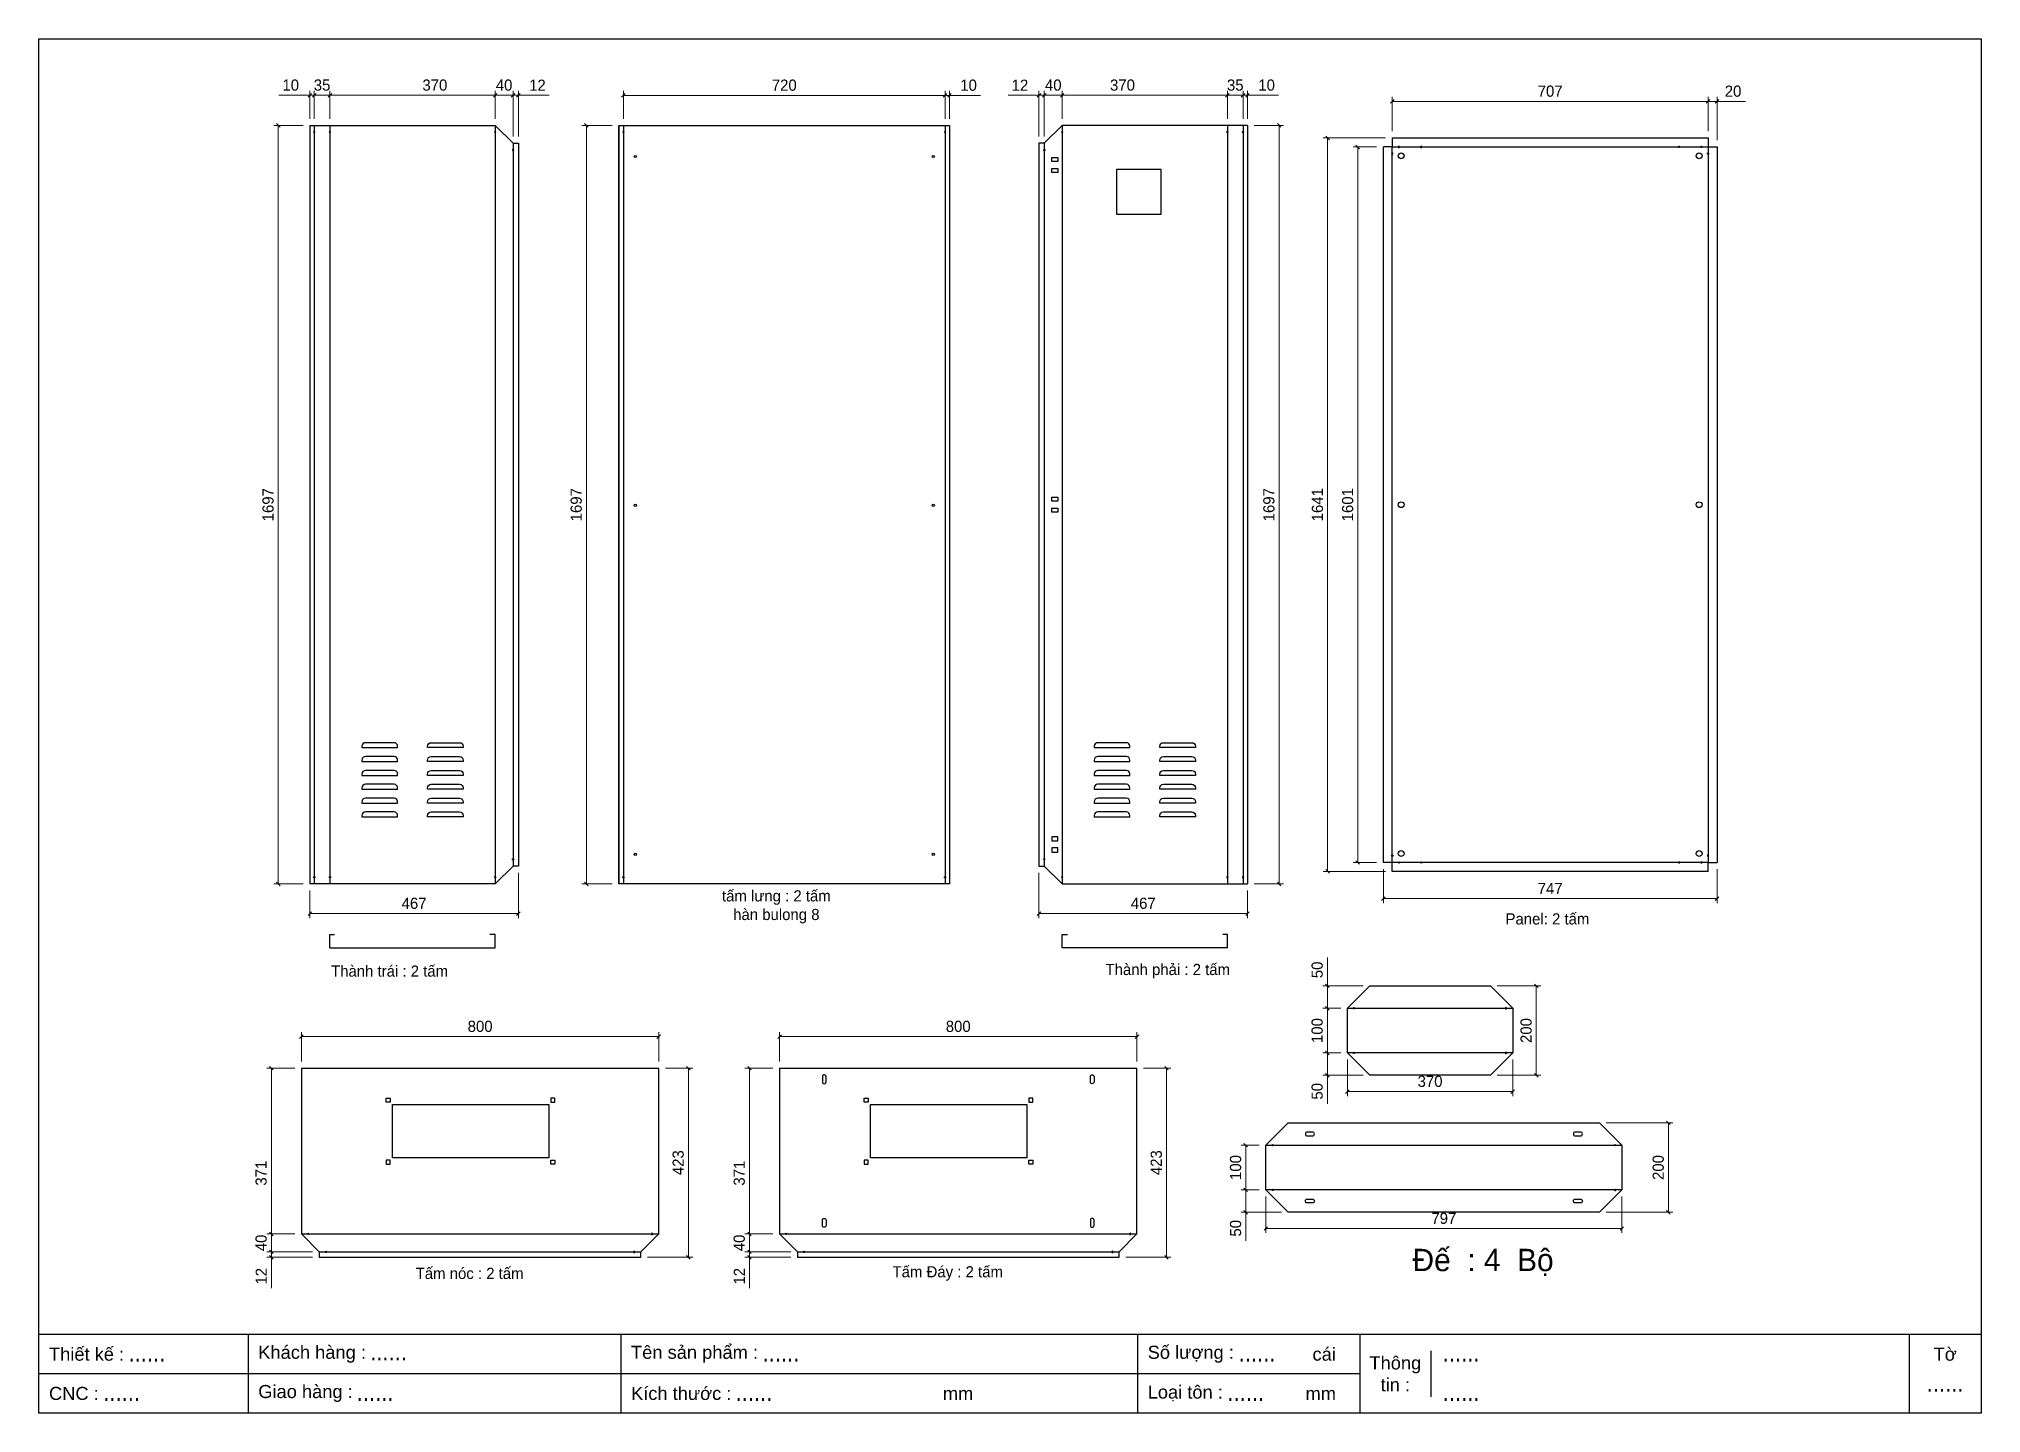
# Model space of a CAD drawing. Header units: millimetres. Extents: x 0 to 4348, y 0 to 3075.
import ezdxf
from ezdxf.enums import TextEntityAlignment as Align

# ---------------------------------------------------------------- set-up
doc = ezdxf.new("R2010")
doc.units = ezdxf.units.MM
doc.layers.add('CNC', color=7, linetype='Continuous')
doc.layers.add('DIM', color=253, linetype='Continuous')
doc.styles.add('Arial', font='arial.ttf')
doc.styles.add('Tahoma (Input Text)', font='tahoma.ttf')
doc.dimstyles.new('Dim-25', dxfattribs={"dimtxt": 25, "dimasz": 8, "dimexe": 10, "dimexo": 15, "dimgap": 10, "dimtad": 1, "dimdec": 0, "dimtxsty": 'Standard', "dimblk": 'OBLIQUE', "dimcen": 10, "dimclrd": 5, "dimclre": 5, "dimclrt": 3, "dimazin": 3, "dimtfac": 1, "dimtdec": 0, "dimtmove": 0, "dimatfit": 3, "dimldrblk": 'OBLIQUE', "dimlwd": 9, "dimlwe": 9})

msp = doc.modelspace()

# ---------------------------------------------------------------- texts
at = {"color": 2, "attachment_point": 5}
for s, insert, char_height, width in [('tấm lưng : 2 tấm \\Phàn bulong 8', (1651.1, 1132.7), 25, 1072), ('Panel: 2 tấm', (3377.4, 1105.6), 25, 1072), ('Thành trái : 2 tấm', (785.2, 988.8), 25, 1072), ('Thành phải : 2 tấm', (2527.4, 988.8), 25, 1072), ('Đế  : 4  Bộ', (3233.3, 337.1), 50, 1216.419), ('Tấm nóc : 2 tấm', (964.4, 312.5), 25, 1072), ('Tấm Đáy : 2 tấm', (2034.8, 312.5), 25, 1072)]:
    msp.add_mtext(s, dxfattribs=dict(at, insert=insert, char_height=char_height, width=width))

# ---------------------------------------------------------------- blocks, each defined once
blk = doc.blocks.new('*D1')
at = {"color": 0, "linetype": 'ByBlock', "lineweight": -2}
for p, q in [((3356.5, 951.9), (3348.5, 959.9)), ((3348.5, 759.9), (3356.5, 751.9))]:
    blk.add_line(p, q, dxfattribs=at)
at = {"layer": 'Defpoints', "color": 0, "transparency": 16777216}
for p in [(3249.6, 955.9), (3249.6, 755.9), (3352.5, 755.9)]:
    blk.add_point(p, dxfattribs=at)
at = {"layer": 'DIM', "color": 5, "lineweight": 9, "transparency": 16777216}
for p, q in [((3264.6, 955.9), (3362.5, 955.9)), ((3352.5, 955.9), (3352.5, 755.9)), ((3264.6, 755.9), (3362.5, 755.9))]:
    blk.add_line(p, q, dxfattribs=at)
at = {"layer": 'DIM', "color": 3, "transparency": 16777216, "insert": (3329.7, 855.9), "char_height": 25, "attachment_point": 5, "rotation": 90}
blk.add_mtext('200', dxfattribs=at)
blk = doc.blocks.new('_Oblique')
at = {"color": 0, "linetype": 'ByBlock', "lineweight": -2}
blk.add_line((-0.5, -0.5), (0.5, 0.5), dxfattribs=at)
blk = doc.blocks.new('*D2')
at = {"color": 0, "linetype": 'ByBlock', "lineweight": -2}
for p, q in [((2933.6, 723.4), (2925.6, 715.4)), ((3295.6, 715.4), (3303.6, 723.4))]:
    blk.add_line(p, q, dxfattribs=at)
at = {"layer": 'Defpoints', "color": 0, "transparency": 16777216}
for p in [(2929.6, 805.9), (3299.6, 805.9), (3299.6, 719.4)]:
    blk.add_point(p, dxfattribs=at)
at = {"layer": 'DIM', "color": 5, "lineweight": 9, "transparency": 16777216}
for p, q in [((2929.6, 790.9), (2929.6, 709.4)), ((3299.6, 790.9), (3299.6, 709.4)), ((2929.6, 719.4), (3299.6, 719.4))]:
    blk.add_line(p, q, dxfattribs=at)
at = {"layer": 'DIM', "color": 3, "transparency": 16777216, "insert": (3114.6, 742.2), "char_height": 25, "attachment_point": 5}
blk.add_mtext('370', dxfattribs=at)
blk = doc.blocks.new('*D3')
at = {"color": 0, "linetype": 'ByBlock', "lineweight": -2}
for p, q in [((2888.7, 901.9), (2880.7, 909.9)), ((2880.7, 809.9), (2888.7, 801.9))]:
    blk.add_line(p, q, dxfattribs=at)
at = {"layer": 'Defpoints', "color": 0, "transparency": 16777216}
for p in [(2929.6, 905.9), (2884.7, 805.9), (2929.6, 805.9)]:
    blk.add_point(p, dxfattribs=at)
at = {"layer": 'DIM', "color": 5, "lineweight": 9, "transparency": 16777216}
for p, q in [((2914.6, 905.9), (2874.7, 905.9)), ((2884.7, 905.9), (2884.7, 805.9)), ((2914.6, 805.9), (2874.7, 805.9))]:
    blk.add_line(p, q, dxfattribs=at)
at = {"layer": 'DIM', "color": 3, "transparency": 16777216, "insert": (2861.9, 855.9), "char_height": 25, "attachment_point": 5, "rotation": 90}
blk.add_mtext('100', dxfattribs=at)
blk = doc.blocks.new('*D4')
at = {"color": 0, "linetype": 'ByBlock', "lineweight": -2}
for p, q in [((2888.7, 951.9), (2880.7, 959.9)), ((2880.7, 909.9), (2888.7, 901.9))]:
    blk.add_line(p, q, dxfattribs=at)
at = {"layer": 'Defpoints', "color": 0, "transparency": 16777216}
for p in [(2884.7, 955.9), (2979.6, 955.9), (2929.6, 905.9)]:
    blk.add_point(p, dxfattribs=at)
at = {"layer": 'DIM', "color": 5, "lineweight": 9, "transparency": 16777216}
for p, q in [((2884.7, 955.9), (2884.7, 1019.6)), ((2964.6, 955.9), (2874.7, 955.9)), ((2884.7, 905.9), (2884.7, 955.9)), ((2914.6, 905.9), (2874.7, 905.9))]:
    blk.add_line(p, q, dxfattribs=at)
at = {"layer": 'DIM', "color": 3, "transparency": 16777216, "insert": (2861.9, 991.7), "char_height": 25, "attachment_point": 5, "rotation": 90}
blk.add_mtext('50', dxfattribs=at)
blk = doc.blocks.new('*D5')
at = {"color": 0, "linetype": 'ByBlock', "lineweight": -2}
for p, q in [((2888.7, 801.9), (2880.7, 809.9)), ((2880.7, 759.9), (2888.7, 751.9))]:
    blk.add_line(p, q, dxfattribs=at)
at = {"layer": 'Defpoints', "color": 0, "transparency": 16777216}
for p in [(2929.6, 805.9), (2884.7, 755.9), (2979.6, 755.9)]:
    blk.add_point(p, dxfattribs=at)
at = {"layer": 'DIM', "color": 5, "lineweight": 9, "transparency": 16777216}
for p, q in [((2914.6, 805.9), (2874.7, 805.9)), ((2884.7, 805.9), (2884.7, 755.9)), ((2964.6, 755.9), (2874.7, 755.9)), ((2884.7, 755.9), (2884.7, 692.1))]:
    blk.add_line(p, q, dxfattribs=at)
at = {"layer": 'DIM', "color": 3, "transparency": 16777216, "insert": (2861.9, 720), "char_height": 25, "attachment_point": 5, "rotation": 90}
blk.add_mtext('50', dxfattribs=at)
blk = doc.blocks.new('*D6')
at = {"color": 0, "linetype": 'ByBlock', "lineweight": -2}
for p, q in [((2751, 417), (2743, 409)), ((3540, 409), (3548, 417))]:
    blk.add_line(p, q, dxfattribs=at)
at = {"layer": 'Defpoints', "color": 0, "transparency": 16777216}
for p in [(2747, 499.5), (3544, 499.5), (3544, 413)]:
    blk.add_point(p, dxfattribs=at)
at = {"layer": 'DIM', "color": 5, "lineweight": 9, "transparency": 16777216}
for p, q in [((2747, 484.5), (2747, 403)), ((3544, 484.5), (3544, 403)), ((2747, 413), (3544, 413))]:
    blk.add_line(p, q, dxfattribs=at)
at = {"layer": 'DIM', "color": 3, "transparency": 16777216, "insert": (3145.5, 435.8), "char_height": 25, "attachment_point": 5}
blk.add_mtext('797', dxfattribs=at)
blk = doc.blocks.new('*D7')
at = {"color": 0, "linetype": 'ByBlock', "lineweight": -2}
for p, q in [((2706, 595.5), (2698, 603.5)), ((2698, 503.5), (2706, 495.5))]:
    blk.add_line(p, q, dxfattribs=at)
at = {"layer": 'Defpoints', "color": 0, "transparency": 16777216}
for p in [(2747, 599.5), (2702, 499.5), (2747, 499.5)]:
    blk.add_point(p, dxfattribs=at)
at = {"layer": 'DIM', "color": 5, "lineweight": 9, "transparency": 16777216}
for p, q in [((2732, 599.5), (2692, 599.5)), ((2702, 599.5), (2702, 499.5)), ((2732, 499.5), (2692, 499.5))]:
    blk.add_line(p, q, dxfattribs=at)
at = {"layer": 'DIM', "color": 3, "transparency": 16777216, "insert": (2679.3, 549.5), "char_height": 25, "attachment_point": 5, "rotation": 90}
blk.add_mtext('100', dxfattribs=at)
blk = doc.blocks.new('*D8')
at = {"color": 0, "linetype": 'ByBlock', "lineweight": -2}
for p, q in [((2706, 495.5), (2698, 503.5)), ((2698, 453.5), (2706, 445.5))]:
    blk.add_line(p, q, dxfattribs=at)
at = {"layer": 'Defpoints', "color": 0, "transparency": 16777216}
for p in [(2747, 499.5), (2702, 449.5), (2797, 449.5)]:
    blk.add_point(p, dxfattribs=at)
at = {"layer": 'DIM', "color": 5, "lineweight": 9, "transparency": 16777216}
for p, q in [((2732, 499.5), (2692, 499.5)), ((2702, 499.5), (2702, 449.5)), ((2782, 449.5), (2692, 449.5)), ((2702, 449.5), (2702, 385.7))]:
    blk.add_line(p, q, dxfattribs=at)
at = {"layer": 'DIM', "color": 3, "transparency": 16777216, "insert": (2679.3, 413.6), "char_height": 25, "attachment_point": 5, "rotation": 90}
blk.add_mtext('50', dxfattribs=at)
blk = doc.blocks.new('f3daunguoc')
at = {"layer": 'CNC', "color": 2, "lineweight": -3}
blk.add_circle((0, 0), 1.5, dxfattribs=at)
blk = doc.blocks.new('ovan8.5x20')
at = {"layer": 'CNC', "color": 2, "lineweight": -3}
for p, q in [((5.7, 4.2), (-5.8, 4.2)), ((-5.8, -4.2), (5.7, -4.2))]:
    blk.add_line(p, q, dxfattribs=at)
for centre, start, end in [((-5.8, 0), 90, 270), ((5.7, 0), 270, 90)]:
    blk.add_arc(centre, 4.25, start, end, dxfattribs=at)
blk = doc.blocks.new('*D9')
at = {"color": 0, "linetype": 'ByBlock', "lineweight": -2}
for p, q in [((655.6, 2952.3), (647.6, 2944.3)), ((1017.6, 2944.3), (1025.6, 2952.3))]:
    blk.add_line(p, q, dxfattribs=at)
at = {"layer": 'Defpoints', "color": 0, "transparency": 16777216}
for p in [(1021.6, 2948.3), (651.6, 2880.9), (1021.6, 2880.9)]:
    blk.add_point(p, dxfattribs=at)
at = {"layer": 'DIM', "color": 5, "lineweight": 9, "transparency": 16777216}
for p, q in [((651.6, 2895.9), (651.6, 2958.3)), ((1021.6, 2895.9), (1021.6, 2958.3)), ((651.6, 2948.3), (1021.6, 2948.3))]:
    blk.add_line(p, q, dxfattribs=at)
at = {"layer": 'DIM', "color": 3, "transparency": 16777216, "insert": (886.6, 2971.1), "char_height": 25, "attachment_point": 5}
blk.add_mtext('370', dxfattribs=at)
blk = doc.blocks.new('*D10')
at = {"color": 0, "linetype": 'ByBlock', "lineweight": -2}
for p, q in [((1025.6, 2952.3), (1017.6, 2944.3)), ((1057.6, 2944.3), (1065.6, 2952.3))]:
    blk.add_line(p, q, dxfattribs=at)
at = {"layer": 'Defpoints', "color": 0, "transparency": 16777216}
for p in [(1061.6, 2948.3), (1021.6, 2880.9), (1061.6, 2840.9)]:
    blk.add_point(p, dxfattribs=at)
at = {"layer": 'DIM', "color": 5, "lineweight": 9, "transparency": 16777216}
for p, q in [((1021.6, 2895.9), (1021.6, 2958.3)), ((1061.6, 2855.9), (1061.6, 2958.3)), ((1021.6, 2948.3), (1061.6, 2948.3))]:
    blk.add_line(p, q, dxfattribs=at)
at = {"layer": 'DIM', "color": 3, "transparency": 16777216, "insert": (1041.6, 2971.1), "char_height": 25, "attachment_point": 5}
blk.add_mtext('40', dxfattribs=at)
blk = doc.blocks.new('*D11')
at = {"color": 0, "linetype": 'ByBlock', "lineweight": -2}
for p, q in [((1057.6, 2944.3), (1065.6, 2952.3)), ((1077.6, 2952.3), (1069.6, 2944.3))]:
    blk.add_line(p, q, dxfattribs=at)
at = {"layer": 'Defpoints', "color": 0, "transparency": 16777216}
for p in [(1073.6, 2948.3), (1061.6, 2840.9), (1073.6, 2840.9)]:
    blk.add_point(p, dxfattribs=at)
at = {"layer": 'DIM', "color": 5, "lineweight": 9, "transparency": 16777216}
for p, q in [((1061.6, 2855.9), (1061.6, 2958.3)), ((1073.6, 2855.9), (1073.6, 2958.3)), ((1061.6, 2948.3), (1053.6, 2948.3)), ((1061.6, 2948.3), (1073.6, 2948.3)), ((1073.6, 2948.3), (1142.8, 2948.3))]:
    blk.add_line(p, q, dxfattribs=at)
at = {"layer": 'DIM', "color": 3, "transparency": 16777216, "insert": (1116.2, 2970.9), "char_height": 25, "attachment_point": 5}
blk.add_mtext('12', dxfattribs=at)
blk = doc.blocks.new('*D12')
at = {"color": 0, "linetype": 'ByBlock', "lineweight": -2}
for p, q in [((610.6, 1121.7), (602.6, 1113.7)), ((1069.6, 1113.7), (1077.6, 1121.7))]:
    blk.add_line(p, q, dxfattribs=at)
at = {"layer": 'Defpoints', "color": 0, "transparency": 16777216}
for p in [(1073.6, 1223.9), (606.6, 1183.9), (1073.6, 1117.7)]:
    blk.add_point(p, dxfattribs=at)
at = {"layer": 'DIM', "color": 5, "lineweight": 9, "transparency": 16777216}
for p, q in [((1073.6, 1208.9), (1073.6, 1107.7)), ((606.6, 1168.9), (606.6, 1107.7)), ((606.6, 1117.7), (1073.6, 1117.7))]:
    blk.add_line(p, q, dxfattribs=at)
at = {"layer": 'DIM', "color": 3, "transparency": 16777216, "insert": (840.1, 1140.5), "char_height": 25, "attachment_point": 5}
blk.add_mtext('467', dxfattribs=at)
blk = doc.blocks.new('*D13')
at = {"color": 0, "linetype": 'ByBlock', "lineweight": -2}
for p, q in [((620.6, 2952.3), (612.6, 2944.3)), ((647.6, 2944.3), (655.6, 2952.3))]:
    blk.add_line(p, q, dxfattribs=at)
at = {"layer": 'Defpoints', "color": 0, "transparency": 16777216}
for p in [(616.6, 2948.3), (616.6, 2880.9), (651.6, 2880.9)]:
    blk.add_point(p, dxfattribs=at)
at = {"layer": 'DIM', "color": 5, "lineweight": 9, "transparency": 16777216}
for p, q in [((616.6, 2895.9), (616.6, 2958.3)), ((651.6, 2895.9), (651.6, 2958.3)), ((651.6, 2948.3), (616.6, 2948.3))]:
    blk.add_line(p, q, dxfattribs=at)
at = {"layer": 'DIM', "color": 3, "transparency": 16777216, "insert": (634.1, 2971.1), "char_height": 25, "attachment_point": 5}
blk.add_mtext('35', dxfattribs=at)
blk = doc.blocks.new('*D14')
at = {"color": 0, "linetype": 'ByBlock', "lineweight": -2}
for p, q in [((602.6, 2944.3), (610.6, 2952.3)), ((620.6, 2952.3), (612.6, 2944.3))]:
    blk.add_line(p, q, dxfattribs=at)
at = {"layer": 'Defpoints', "color": 0, "transparency": 16777216}
for p in [(606.6, 2948.3), (606.6, 2880.9), (616.6, 2880.9)]:
    blk.add_point(p, dxfattribs=at)
at = {"layer": 'DIM', "color": 5, "lineweight": 9, "transparency": 16777216}
for p, q in [((606.6, 2895.9), (606.6, 2958.3)), ((616.6, 2895.9), (616.6, 2958.3)), ((606.6, 2948.3), (537.3, 2948.3)), ((616.6, 2948.3), (606.6, 2948.3)), ((616.6, 2948.3), (624.6, 2948.3))]:
    blk.add_line(p, q, dxfattribs=at)
at = {"layer": 'DIM', "color": 3, "transparency": 16777216, "insert": (563.9, 2971.1), "char_height": 25, "attachment_point": 5}
blk.add_mtext('10', dxfattribs=at)
blk = doc.blocks.new('*D15')
at = {"color": 0, "linetype": 'ByBlock', "lineweight": -2}
for p, q in [((540, 2876.9), (532, 2884.9)), ((532, 1187.9), (540, 1179.9))]:
    blk.add_line(p, q, dxfattribs=at)
at = {"layer": 'Defpoints', "color": 0, "ltscale": 3, "transparency": 16777216}
for p in [(606.6, 2880.9), (536, 1183.9), (606.6, 1183.9)]:
    blk.add_point(p, dxfattribs=at)
at = {"layer": 'DIM', "color": 5, "lineweight": 9, "ltscale": 3, "transparency": 16777216}
for p, q in [((591.6, 2880.9), (526, 2880.9)), ((536, 2880.9), (536, 1183.9)), ((591.6, 1183.9), (526, 1183.9))]:
    blk.add_line(p, q, dxfattribs=at)
at = {"layer": 'DIM', "color": 3, "ltscale": 3, "transparency": 16777216, "insert": (513.2, 2032.4), "char_height": 25, "attachment_point": 5, "rotation": 90}
blk.add_mtext('1697', dxfattribs=at)
blk = doc.blocks.new('*D16')
at = {"color": 0, "linetype": 'ByBlock', "lineweight": -2}
for p, q in [((2295, 2952.3), (2287, 2944.3)), ((2657, 2944.3), (2665, 2952.3))]:
    blk.add_line(p, q, dxfattribs=at)
at = {"layer": 'Defpoints', "color": 0, "transparency": 16777216}
for p in [(2291, 2948.3), (2291, 2880.9), (2661, 2880.9)]:
    blk.add_point(p, dxfattribs=at)
at = {"layer": 'DIM', "color": 5, "lineweight": 9, "transparency": 16777216}
for p, q in [((2291, 2895.9), (2291, 2958.3)), ((2661, 2895.9), (2661, 2958.3)), ((2661, 2948.3), (2291, 2948.3))]:
    blk.add_line(p, q, dxfattribs=at)
at = {"layer": 'DIM', "color": 3, "transparency": 16777216, "insert": (2426, 2971.1), "char_height": 25, "attachment_point": 5}
blk.add_mtext('370', dxfattribs=at)
blk = doc.blocks.new('*D17')
at = {"color": 0, "linetype": 'ByBlock', "lineweight": -2}
for p, q in [((2255, 2952.3), (2247, 2944.3)), ((2287, 2944.3), (2295, 2952.3))]:
    blk.add_line(p, q, dxfattribs=at)
at = {"layer": 'Defpoints', "color": 0, "transparency": 16777216}
for p in [(2251, 2948.3), (2291, 2880.9), (2251, 2840.9)]:
    blk.add_point(p, dxfattribs=at)
at = {"layer": 'DIM', "color": 5, "lineweight": 9, "transparency": 16777216}
for p, q in [((2251, 2855.9), (2251, 2958.3)), ((2291, 2895.9), (2291, 2958.3)), ((2291, 2948.3), (2251, 2948.3))]:
    blk.add_line(p, q, dxfattribs=at)
at = {"layer": 'DIM', "color": 3, "transparency": 16777216, "insert": (2271, 2971.1), "char_height": 25, "attachment_point": 5}
blk.add_mtext('40', dxfattribs=at)
blk = doc.blocks.new('*D18')
at = {"color": 0, "linetype": 'ByBlock', "lineweight": -2}
for p, q in [((2235, 2944.3), (2243, 2952.3)), ((2255, 2952.3), (2247, 2944.3))]:
    blk.add_line(p, q, dxfattribs=at)
at = {"layer": 'Defpoints', "color": 0, "transparency": 16777216}
for p in [(2239, 2948.3), (2239, 2840.9), (2251, 2840.9)]:
    blk.add_point(p, dxfattribs=at)
at = {"layer": 'DIM', "color": 5, "lineweight": 9, "transparency": 16777216}
for p, q in [((2239, 2855.9), (2239, 2958.3)), ((2251, 2855.9), (2251, 2958.3)), ((2239, 2948.3), (2169.8, 2948.3)), ((2251, 2948.3), (2239, 2948.3)), ((2251, 2948.3), (2259, 2948.3))]:
    blk.add_line(p, q, dxfattribs=at)
at = {"layer": 'DIM', "color": 3, "transparency": 16777216, "insert": (2196.4, 2970.9), "char_height": 25, "attachment_point": 5}
blk.add_mtext('12', dxfattribs=at)
blk = doc.blocks.new('*D19')
at = {"color": 0, "linetype": 'ByBlock', "lineweight": -2}
for p, q in [((2243, 1121.7), (2235, 1113.7)), ((2702, 1113.7), (2710, 1121.7))]:
    blk.add_line(p, q, dxfattribs=at)
at = {"layer": 'Defpoints', "color": 0, "transparency": 16777216}
for p in [(2239, 1223.9), (2706, 1183.9), (2239, 1117.7)]:
    blk.add_point(p, dxfattribs=at)
at = {"layer": 'DIM', "color": 5, "lineweight": 9, "transparency": 16777216}
for p, q in [((2239, 1208.9), (2239, 1107.7)), ((2706, 1168.9), (2706, 1107.7)), ((2706, 1117.7), (2239, 1117.7))]:
    blk.add_line(p, q, dxfattribs=at)
at = {"layer": 'DIM', "color": 3, "transparency": 16777216, "insert": (2472.5, 1140.5), "char_height": 25, "attachment_point": 5}
blk.add_mtext('467', dxfattribs=at)
blk = doc.blocks.new('*D20')
at = {"color": 0, "linetype": 'ByBlock', "lineweight": -2}
for p, q in [((2665, 2952.3), (2657, 2944.3)), ((2692, 2944.3), (2700, 2952.3))]:
    blk.add_line(p, q, dxfattribs=at)
at = {"layer": 'Defpoints', "color": 0, "transparency": 16777216}
for p in [(2696, 2948.3), (2661, 2880.9), (2696, 2880.9)]:
    blk.add_point(p, dxfattribs=at)
at = {"layer": 'DIM', "color": 5, "lineweight": 9, "transparency": 16777216}
for p, q in [((2661, 2895.9), (2661, 2958.3)), ((2696, 2895.9), (2696, 2958.3)), ((2661, 2948.3), (2696, 2948.3))]:
    blk.add_line(p, q, dxfattribs=at)
at = {"layer": 'DIM', "color": 3, "transparency": 16777216, "insert": (2678.5, 2971.1), "char_height": 25, "attachment_point": 5}
blk.add_mtext('35', dxfattribs=at)
blk = doc.blocks.new('*D21')
at = {"color": 0, "linetype": 'ByBlock', "lineweight": -2}
for p, q in [((2692, 2944.3), (2700, 2952.3)), ((2710, 2952.3), (2702, 2944.3))]:
    blk.add_line(p, q, dxfattribs=at)
at = {"layer": 'Defpoints', "color": 0, "transparency": 16777216}
for p in [(2706, 2948.3), (2696, 2880.9), (2706, 2880.9)]:
    blk.add_point(p, dxfattribs=at)
at = {"layer": 'DIM', "color": 5, "lineweight": 9, "transparency": 16777216}
for p, q in [((2696, 2895.9), (2696, 2958.3)), ((2706, 2895.9), (2706, 2958.3)), ((2696, 2948.3), (2688, 2948.3)), ((2696, 2948.3), (2706, 2948.3)), ((2706, 2948.3), (2775.4, 2948.3))]:
    blk.add_line(p, q, dxfattribs=at)
at = {"layer": 'DIM', "color": 3, "transparency": 16777216, "insert": (2748.7, 2971.1), "char_height": 25, "attachment_point": 5}
blk.add_mtext('10', dxfattribs=at)
blk = doc.blocks.new('*D22')
at = {"color": 0, "linetype": 'ByBlock', "lineweight": -2}
for p, q in [((2780.7, 2876.9), (2772.7, 2884.9)), ((2772.7, 1187.9), (2780.7, 1179.9))]:
    blk.add_line(p, q, dxfattribs=at)
at = {"layer": 'Defpoints', "color": 0, "ltscale": 3, "transparency": 16777216}
for p in [(2706, 2880.9), (2706, 1183.9), (2776.7, 1183.9)]:
    blk.add_point(p, dxfattribs=at)
at = {"layer": 'DIM', "color": 5, "lineweight": 9, "ltscale": 3, "transparency": 16777216}
for p, q in [((2721, 2880.9), (2786.7, 2880.9)), ((2776.7, 2880.9), (2776.7, 1183.9)), ((2721, 1183.9), (2786.7, 1183.9))]:
    blk.add_line(p, q, dxfattribs=at)
at = {"layer": 'DIM', "color": 3, "ltscale": 3, "transparency": 16777216, "insert": (2753.9, 2032.4), "char_height": 25, "attachment_point": 5, "rotation": 90}
blk.add_mtext('1697', dxfattribs=at)
blk = doc.blocks.new('*D23')
at = {"color": 0, "linetype": 'ByBlock', "lineweight": -2}
for p, q in [((1312.8, 2952.2), (1304.8, 2944.2)), ((2024.8, 2944.2), (2032.8, 2952.2))]:
    blk.add_line(p, q, dxfattribs=at)
at = {"layer": 'Defpoints', "color": 0, "ltscale": 3, "transparency": 16777216}
for p in [(2028.8, 2948.2), (1308.8, 2880.9), (2028.8, 2880.9)]:
    blk.add_point(p, dxfattribs=at)
at = {"layer": 'DIM', "color": 5, "lineweight": 9, "ltscale": 3, "transparency": 16777216}
for p, q in [((1308.8, 2895.9), (1308.8, 2958.2)), ((2028.8, 2895.9), (2028.8, 2958.2)), ((1308.8, 2948.2), (2028.8, 2948.2))]:
    blk.add_line(p, q, dxfattribs=at)
at = {"layer": 'DIM', "color": 3, "ltscale": 3, "transparency": 16777216, "insert": (1668.8, 2970.9), "char_height": 25, "attachment_point": 5}
blk.add_mtext('720', dxfattribs=at)
blk = doc.blocks.new('*D24')
at = {"color": 0, "linetype": 'ByBlock', "lineweight": -2}
for p, q in [((2024.8, 2944.2), (2032.8, 2952.2)), ((2042.8, 2952.2), (2034.8, 2944.2))]:
    blk.add_line(p, q, dxfattribs=at)
at = {"layer": 'Defpoints', "color": 0, "ltscale": 3, "transparency": 16777216}
for p in [(2038.8, 2948.2), (2028.8, 2880.9), (2038.8, 2880.9)]:
    blk.add_point(p, dxfattribs=at)
at = {"layer": 'DIM', "color": 5, "lineweight": 9, "ltscale": 3, "transparency": 16777216}
for p, q in [((2028.8, 2895.9), (2028.8, 2958.2)), ((2038.8, 2895.9), (2038.8, 2958.2)), ((2028.8, 2948.2), (2020.8, 2948.2)), ((2028.8, 2948.2), (2038.8, 2948.2)), ((2038.8, 2948.2), (2108.2, 2948.2))]:
    blk.add_line(p, q, dxfattribs=at)
at = {"layer": 'DIM', "color": 3, "ltscale": 3, "transparency": 16777216, "insert": (2081.5, 2970.9), "char_height": 25, "attachment_point": 5}
blk.add_mtext('10', dxfattribs=at)
blk = doc.blocks.new('*D25')
at = {"color": 0, "linetype": 'ByBlock', "lineweight": -2}
for p, q in [((1229.9, 2876.9), (1221.9, 2884.9)), ((1221.9, 1187.9), (1229.9, 1179.9))]:
    blk.add_line(p, q, dxfattribs=at)
at = {"layer": 'Defpoints', "color": 0, "ltscale": 3, "transparency": 16777216}
for p in [(1298.8, 2880.9), (1225.9, 1183.9), (1298.8, 1183.9)]:
    blk.add_point(p, dxfattribs=at)
at = {"layer": 'DIM', "color": 5, "lineweight": 9, "ltscale": 3, "transparency": 16777216}
for p, q in [((1283.8, 2880.9), (1215.9, 2880.9)), ((1225.9, 2880.9), (1225.9, 1183.9)), ((1283.8, 1183.9), (1215.9, 1183.9))]:
    blk.add_line(p, q, dxfattribs=at)
at = {"layer": 'DIM', "color": 3, "ltscale": 3, "transparency": 16777216, "insert": (1203.1, 2032.4), "char_height": 25, "attachment_point": 5, "rotation": 90}
blk.add_mtext('1697', dxfattribs=at)
blk = doc.blocks.new('*D26')
at = {"color": 0, "linetype": 'ByBlock', "lineweight": -2}
for p, q in [((3741, 2938.7), (3733, 2930.7)), ((3753, 2930.7), (3761, 2938.7))]:
    blk.add_line(p, q, dxfattribs=at)
at = {"layer": 'Defpoints', "color": 0, "ltscale": 3, "transparency": 16777216}
for p in [(3757, 2934.7), (3737, 2852.9), (3757, 2832.9)]:
    blk.add_point(p, dxfattribs=at)
at = {"layer": 'DIM', "color": 5, "lineweight": 9, "ltscale": 3, "transparency": 16777216}
for p, q in [((3737, 2867.9), (3737, 2944.7)), ((3737, 2934.7), (3757, 2934.7)), ((3757, 2847.9), (3757, 2944.7)), ((3757, 2934.7), (3821.1, 2934.7))]:
    blk.add_line(p, q, dxfattribs=at)
at = {"layer": 'DIM', "color": 3, "ltscale": 3, "transparency": 16777216, "insert": (3793, 2957.5), "char_height": 25, "attachment_point": 5}
blk.add_mtext('20', dxfattribs=at)
blk = doc.blocks.new('*D27')
at = {"color": 0, "linetype": 'ByBlock', "lineweight": -2}
for p, q in [((3034, 2938.7), (3026, 2930.7)), ((3733, 2930.7), (3741, 2938.7))]:
    blk.add_line(p, q, dxfattribs=at)
at = {"layer": 'Defpoints', "color": 0, "ltscale": 3, "transparency": 16777216}
for p in [(3030, 2934.7), (3030, 2852.9), (3737, 2852.9)]:
    blk.add_point(p, dxfattribs=at)
at = {"layer": 'DIM', "color": 5, "lineweight": 9, "ltscale": 3, "transparency": 16777216}
for p, q in [((3030, 2867.9), (3030, 2944.7)), ((3737, 2934.7), (3030, 2934.7)), ((3737, 2867.9), (3737, 2944.7))]:
    blk.add_line(p, q, dxfattribs=at)
at = {"layer": 'DIM', "color": 3, "ltscale": 3, "transparency": 16777216, "insert": (3383.5, 2957.5), "char_height": 25, "attachment_point": 5}
blk.add_mtext('707', dxfattribs=at)
blk = doc.blocks.new('*D28')
at = {"color": 0, "linetype": 'ByBlock', "lineweight": -2}
for p, q in [((2889.3, 2848.9), (2881.3, 2856.9)), ((2881.3, 1215.9), (2889.3, 1207.9))]:
    blk.add_line(p, q, dxfattribs=at)
at = {"layer": 'Defpoints', "color": 0, "ltscale": 3, "transparency": 16777216}
for p in [(3030, 2852.9), (2885.3, 1211.9), (3030, 1211.9)]:
    blk.add_point(p, dxfattribs=at)
at = {"layer": 'DIM', "color": 5, "lineweight": 9, "ltscale": 3, "transparency": 16777216}
for p, q in [((3015, 2852.9), (2875.3, 2852.9)), ((2885.3, 2852.9), (2885.3, 1211.9)), ((3015, 1211.9), (2875.3, 1211.9))]:
    blk.add_line(p, q, dxfattribs=at)
at = {"layer": 'DIM', "color": 3, "ltscale": 3, "transparency": 16777216, "insert": (2862.6, 2032.4), "char_height": 25, "attachment_point": 5, "rotation": 90}
blk.add_mtext('1641', dxfattribs=at)
blk = doc.blocks.new('*D29')
at = {"color": 0, "linetype": 'ByBlock', "lineweight": -2}
for p, q in [((2956.8, 2828.9), (2948.8, 2836.9)), ((2948.8, 1235.9), (2956.8, 1227.9))]:
    blk.add_line(p, q, dxfattribs=at)
at = {"layer": 'Defpoints', "color": 0, "ltscale": 3, "transparency": 16777216}
for p in [(2952.8, 2832.9), (3010, 2832.9), (3010, 1231.9)]:
    blk.add_point(p, dxfattribs=at)
at = {"layer": 'DIM', "color": 5, "lineweight": 9, "ltscale": 3, "transparency": 16777216}
for p, q in [((2995, 2832.9), (2942.8, 2832.9)), ((2952.8, 1231.9), (2952.8, 2832.9)), ((2995, 1231.9), (2942.8, 1231.9))]:
    blk.add_line(p, q, dxfattribs=at)
at = {"layer": 'DIM', "color": 3, "ltscale": 3, "transparency": 16777216, "insert": (2930.1, 2032.4), "char_height": 25, "attachment_point": 5, "rotation": 90}
blk.add_mtext('1601', dxfattribs=at)
blk = doc.blocks.new('*D30')
at = {"color": 0, "linetype": 'ByBlock', "lineweight": -2}
for p, q in [((3014, 1155.2), (3006, 1147.2)), ((3753, 1147.2), (3761, 1155.2))]:
    blk.add_line(p, q, dxfattribs=at)
at = {"layer": 'Defpoints', "color": 0, "ltscale": 3, "transparency": 16777216}
for p in [(3010, 1231.9), (3757, 1231.9), (3757, 1151.2)]:
    blk.add_point(p, dxfattribs=at)
at = {"layer": 'DIM', "color": 5, "lineweight": 9, "ltscale": 3, "transparency": 16777216}
for p, q in [((3010, 1216.9), (3010, 1141.2)), ((3757, 1216.9), (3757, 1141.2)), ((3010, 1151.2), (3757, 1151.2))]:
    blk.add_line(p, q, dxfattribs=at)
at = {"layer": 'DIM', "color": 3, "ltscale": 3, "transparency": 16777216, "insert": (3383.5, 1173.7), "char_height": 25, "attachment_point": 5}
blk.add_mtext('747', dxfattribs=at)
blk = doc.blocks.new('*D31')
at = {"color": 0, "linetype": 'ByBlock', "lineweight": -2}
for p, q in [((524.5, 767.8), (516.5, 775.8)), ((516.5, 404.8), (524.5, 396.8))]:
    blk.add_line(p, q, dxfattribs=at)
at = {"layer": 'Defpoints', "color": 0, "transparency": 16777216}
for p in [(587.9, 771.8), (520.5, 400.8), (587.9, 400.8)]:
    blk.add_point(p, dxfattribs=at)
at = {"layer": 'DIM', "color": 5, "lineweight": 9, "transparency": 16777216}
for p, q in [((572.9, 771.8), (510.5, 771.8)), ((520.5, 771.8), (520.5, 400.8)), ((572.9, 400.8), (510.5, 400.8))]:
    blk.add_line(p, q, dxfattribs=at)
at = {"layer": 'DIM', "color": 3, "transparency": 16777216, "insert": (497.7, 536.8), "char_height": 25, "attachment_point": 5, "rotation": 90}
blk.add_mtext('371', dxfattribs=at)
blk = doc.blocks.new('*D32')
at = {"color": 0, "linetype": 'ByBlock', "lineweight": -2}
for p, q in [((524.5, 396.8), (516.5, 404.8)), ((516.5, 364.8), (524.5, 356.8))]:
    blk.add_line(p, q, dxfattribs=at)
at = {"layer": 'Defpoints', "color": 0, "transparency": 16777216}
for p in [(587.9, 400.8), (520.5, 360.8), (627.9, 360.8)]:
    blk.add_point(p, dxfattribs=at)
at = {"layer": 'DIM', "color": 5, "lineweight": 9, "transparency": 16777216}
for p, q in [((572.9, 400.8), (510.5, 400.8)), ((520.5, 400.8), (520.5, 360.8)), ((612.9, 360.8), (510.5, 360.8))]:
    blk.add_line(p, q, dxfattribs=at)
at = {"layer": 'DIM', "color": 3, "transparency": 16777216, "insert": (497.7, 380.8), "char_height": 25, "attachment_point": 5, "rotation": 90}
blk.add_mtext('40', dxfattribs=at)
blk = doc.blocks.new('*D33')
at = {"color": 0, "linetype": 'ByBlock', "lineweight": -2}
for p, q in [((516.5, 364.8), (524.5, 356.8)), ((524.5, 344.8), (516.5, 352.8))]:
    blk.add_line(p, q, dxfattribs=at)
at = {"layer": 'Defpoints', "color": 0, "transparency": 16777216}
for p in [(520.5, 348.8), (627.9, 360.8), (627.9, 348.8)]:
    blk.add_point(p, dxfattribs=at)
at = {"layer": 'DIM', "color": 5, "lineweight": 9, "transparency": 16777216}
for p, q in [((612.9, 360.8), (510.5, 360.8)), ((612.9, 348.8), (510.5, 348.8)), ((520.5, 360.8), (520.5, 368.8)), ((520.5, 360.8), (520.5, 348.8)), ((520.5, 348.8), (520.5, 279.6))]:
    blk.add_line(p, q, dxfattribs=at)
at = {"layer": 'DIM', "color": 3, "transparency": 16777216, "insert": (497.9, 306.2), "char_height": 25, "attachment_point": 5, "rotation": 90}
blk.add_mtext('12', dxfattribs=at)
blk = doc.blocks.new('*D34')
at = {"color": 0, "linetype": 'ByBlock', "lineweight": -2}
for p, q in [((1458.1, 767.8), (1450.1, 775.8)), ((1450.1, 352.8), (1458.1, 344.8))]:
    blk.add_line(p, q, dxfattribs=at)
at = {"layer": 'Defpoints', "color": 0, "transparency": 16777216}
for p in [(1387.9, 771.8), (1347.9, 348.8), (1454.1, 348.8)]:
    blk.add_point(p, dxfattribs=at)
at = {"layer": 'DIM', "color": 5, "lineweight": 9, "transparency": 16777216}
for p, q in [((1402.9, 771.8), (1464.1, 771.8)), ((1454.1, 771.8), (1454.1, 348.8)), ((1362.9, 348.8), (1464.1, 348.8))]:
    blk.add_line(p, q, dxfattribs=at)
at = {"layer": 'DIM', "color": 3, "transparency": 16777216, "insert": (1431.4, 560.3), "char_height": 25, "attachment_point": 5, "rotation": 90}
blk.add_mtext('423', dxfattribs=at)
blk = doc.blocks.new('*D35')
at = {"color": 0, "linetype": 'ByBlock', "lineweight": -2}
for p, q in [((591.9, 846.5), (583.9, 838.5)), ((1383.9, 838.5), (1391.9, 846.5))]:
    blk.add_line(p, q, dxfattribs=at)
at = {"layer": 'Defpoints', "color": 0, "ltscale": 3, "transparency": 16777216}
for p in [(1387.9, 842.5), (587.9, 771.8), (1387.9, 771.8)]:
    blk.add_point(p, dxfattribs=at)
at = {"layer": 'DIM', "color": 5, "lineweight": 9, "ltscale": 3, "transparency": 16777216}
for p, q in [((587.9, 786.8), (587.9, 852.5)), ((587.9, 842.5), (1387.9, 842.5)), ((1387.9, 786.8), (1387.9, 852.5))]:
    blk.add_line(p, q, dxfattribs=at)
at = {"layer": 'DIM', "color": 3, "ltscale": 3, "transparency": 16777216, "insert": (987.9, 865.2), "char_height": 25, "attachment_point": 5}
blk.add_mtext('800', dxfattribs=at)
blk = doc.blocks.new('*D36')
at = {"color": 0, "linetype": 'ByBlock', "lineweight": -2}
for p, q in [((1594.9, 767.8), (1586.9, 775.8)), ((1586.9, 404.8), (1594.9, 396.8))]:
    blk.add_line(p, q, dxfattribs=at)
at = {"layer": 'Defpoints', "color": 0, "transparency": 16777216}
for p in [(1658.3, 771.8), (1590.9, 400.8), (1658.3, 400.8)]:
    blk.add_point(p, dxfattribs=at)
at = {"layer": 'DIM', "color": 5, "lineweight": 9, "transparency": 16777216}
for p, q in [((1643.3, 771.8), (1580.9, 771.8)), ((1590.9, 771.8), (1590.9, 400.8)), ((1643.3, 400.8), (1580.9, 400.8))]:
    blk.add_line(p, q, dxfattribs=at)
at = {"layer": 'DIM', "color": 3, "transparency": 16777216, "insert": (1568.1, 536.8), "char_height": 25, "attachment_point": 5, "rotation": 90}
blk.add_mtext('371', dxfattribs=at)
blk = doc.blocks.new('*D37')
at = {"color": 0, "linetype": 'ByBlock', "lineweight": -2}
for p, q in [((1594.9, 396.8), (1586.9, 404.8)), ((1586.9, 364.8), (1594.9, 356.8))]:
    blk.add_line(p, q, dxfattribs=at)
at = {"layer": 'Defpoints', "color": 0, "transparency": 16777216}
for p in [(1658.3, 400.8), (1590.9, 360.8), (1698.3, 360.8)]:
    blk.add_point(p, dxfattribs=at)
at = {"layer": 'DIM', "color": 5, "lineweight": 9, "transparency": 16777216}
for p, q in [((1643.3, 400.8), (1580.9, 400.8)), ((1590.9, 400.8), (1590.9, 360.8)), ((1683.3, 360.8), (1580.9, 360.8))]:
    blk.add_line(p, q, dxfattribs=at)
at = {"layer": 'DIM', "color": 3, "transparency": 16777216, "insert": (1568.1, 380.8), "char_height": 25, "attachment_point": 5, "rotation": 90}
blk.add_mtext('40', dxfattribs=at)
blk = doc.blocks.new('*D38')
at = {"color": 0, "linetype": 'ByBlock', "lineweight": -2}
for p, q in [((1586.9, 364.8), (1594.9, 356.8)), ((1594.9, 344.8), (1586.9, 352.8))]:
    blk.add_line(p, q, dxfattribs=at)
at = {"layer": 'Defpoints', "color": 0, "transparency": 16777216}
for p in [(1590.9, 348.8), (1698.3, 360.8), (1698.3, 348.8)]:
    blk.add_point(p, dxfattribs=at)
at = {"layer": 'DIM', "color": 5, "lineweight": 9, "transparency": 16777216}
for p, q in [((1683.3, 360.8), (1580.9, 360.8)), ((1683.3, 348.8), (1580.9, 348.8)), ((1590.9, 360.8), (1590.9, 368.8)), ((1590.9, 360.8), (1590.9, 348.8)), ((1590.9, 348.8), (1590.9, 279.6))]:
    blk.add_line(p, q, dxfattribs=at)
at = {"layer": 'DIM', "color": 3, "transparency": 16777216, "insert": (1568.3, 306.2), "char_height": 25, "attachment_point": 5, "rotation": 90}
blk.add_mtext('12', dxfattribs=at)
blk = doc.blocks.new('*D39')
at = {"color": 0, "linetype": 'ByBlock', "lineweight": -2}
for p, q in [((2528.5, 767.8), (2520.5, 775.8)), ((2520.5, 352.8), (2528.5, 344.8))]:
    blk.add_line(p, q, dxfattribs=at)
at = {"layer": 'Defpoints', "color": 0, "transparency": 16777216}
for p in [(2458.3, 771.8), (2418.3, 348.8), (2524.5, 348.8)]:
    blk.add_point(p, dxfattribs=at)
at = {"layer": 'DIM', "color": 5, "lineweight": 9, "transparency": 16777216}
for p, q in [((2473.3, 771.8), (2534.5, 771.8)), ((2524.5, 771.8), (2524.5, 348.8)), ((2433.3, 348.8), (2534.5, 348.8))]:
    blk.add_line(p, q, dxfattribs=at)
at = {"layer": 'DIM', "color": 3, "transparency": 16777216, "insert": (2501.8, 560.3), "char_height": 25, "attachment_point": 5, "rotation": 90}
blk.add_mtext('423', dxfattribs=at)
blk = doc.blocks.new('*D40')
at = {"color": 0, "linetype": 'ByBlock', "lineweight": -2}
for p, q in [((1662.3, 846.5), (1654.3, 838.5)), ((2454.3, 838.5), (2462.3, 846.5))]:
    blk.add_line(p, q, dxfattribs=at)
at = {"layer": 'Defpoints', "color": 0, "ltscale": 3, "transparency": 16777216}
for p in [(2458.3, 842.5), (1658.3, 771.8), (2458.3, 771.8)]:
    blk.add_point(p, dxfattribs=at)
at = {"layer": 'DIM', "color": 5, "lineweight": 9, "ltscale": 3, "transparency": 16777216}
for p, q in [((1658.3, 786.8), (1658.3, 852.5)), ((1658.3, 842.5), (2458.3, 842.5)), ((2458.3, 786.8), (2458.3, 852.5))]:
    blk.add_line(p, q, dxfattribs=at)
at = {"layer": 'DIM', "color": 3, "ltscale": 3, "transparency": 16777216, "insert": (2058.3, 865.2), "char_height": 25, "attachment_point": 5}
blk.add_mtext('800', dxfattribs=at)
blk = doc.blocks.new('*D41')
at = {"color": 0, "linetype": 'ByBlock', "lineweight": -2}
for p, q in [((3652.3, 645.5), (3644.3, 653.5)), ((3644.3, 453.5), (3652.3, 445.5))]:
    blk.add_line(p, q, dxfattribs=at)
at = {"layer": 'Defpoints', "color": 0, "ltscale": 3, "transparency": 16777216}
for p in [(3494, 649.5), (3648.3, 649.5), (3494, 449.5)]:
    blk.add_point(p, dxfattribs=at)
at = {"layer": 'DIM', "color": 5, "lineweight": 9, "ltscale": 3, "transparency": 16777216}
for p, q in [((3509, 649.5), (3658.3, 649.5)), ((3648.3, 449.5), (3648.3, 649.5)), ((3509, 449.5), (3658.3, 449.5))]:
    blk.add_line(p, q, dxfattribs=at)
at = {"layer": 'DIM', "color": 3, "ltscale": 3, "transparency": 16777216, "insert": (3625.5, 549.5), "char_height": 25, "attachment_point": 5, "rotation": 90}
blk.add_mtext('200', dxfattribs=at)
blk = doc.blocks.new('khungtenAsean2')
at = {"color": 7}
for p, q in [((2970, -1980), (0, -1980)), ((320, -1980), (320, -2100)), ((890, -1980), (890, -2100)), ((1680, -1980), (1680, -2100)), ((2020, -1980), (2020, -2100)), ((2860, -1980), (2860, -2100)), ((2128.3, -2005), (2128.3, -2075)), ((2020, -2040), (0, -2040))]:
    blk.add_line(p, q, dxfattribs=at)
blk.add_lwpolyline([(0, 0), (2970, 0), (2970, -2100), (0, -2100)], close=True, dxfattribs=at)
at = {"color": 2, "char_height": 20, "style": 'Arial'}
for s, insert, width, attachment_point in [('  Thiết kế :', (0, -2010), 917.634, 4), ('  Khách hàng :', (320, -2010), 917.634, 4), ('  Tên sản phẩm :', (890, -2010), 917.634, 4), ('  Số lượng :', (1680, -2010), 917.634, 4), ('cái', (1947.6, -2010), 917.634, 4), ('Thông\\Ptin :', (2074.2, -2040), 108.311, 5), ('Tờ', (2915, -2010), 110, 5), ('  CNC :', (0, -2070), 917.634, 4), ('  Giao hàng :', (320, -2070), 917.634, 4), ('  Kích thước :', (890, -2070), 917.634, 4), ('mm', (1382.3, -2070), 917.634, 4), ('  Loại tôn :', (1680, -2070), 917.634, 4), ('mm', (1936.9, -2070), 917.634, 4)]:
    blk.add_mtext(s, dxfattribs=dict(at, insert=insert, width=width, attachment_point=attachment_point))
at = {"color": 1, "style": 'Tahoma (Input Text)', "flags": 8}
for tag, p in [('#01', (137.1, -2021.3)), ('#03', (506.6, -2019.3)), ('#05', (1106.6, -2021.3)), ('#07', (1834.7, -2021.3)), ('#09', (2146.7, -2021.3)), ('#02', (98.5, -2081.3)), ('#04', (486.1, -2081.3)), ('#06', (1065.3, -2081.3)), ('#08', (1817.4, -2081.3)), ('#10', (2146.7, -2081.3))]:
    blk.add_attdef(tag, p, '', height=25, dxfattribs=at)
blk.add_attdef('#11', text='', height=25, dxfattribs=at).set_placement((2915, -2067.3), align=Align.CENTER)

# ---------------------------------------------------------------- dimensions: what is measured, and where the dimension line sits
at = {"layer": 'DIM', "color": 7}
for base, p1, p2, picture, middle in [((606.6, 2948.3), (616.6, 2880.9), (606.6, 2880.9), '*D14', (563.9, 2971.1)), ((1073.6, 2948.3), (1061.6, 2840.9), (1073.6, 2840.9), '*D11', (1116.2, 2970.9)), ((1073.6, 1117.7), (606.6, 1183.9), (1073.6, 1223.9), '*D12', (840.1, 1140.5)), ((3299.6, 719.4), (2929.6, 805.9), (3299.6, 805.9), '*D2', (3114.6, 742.2)), ((3544, 413), (2747, 499.5), (3544, 499.5), '*D6', (3145.5, 435.8))]:
    dim = msp.add_linear_dim(base=base, p1=p1, p2=p2, dimstyle='Dim-25', dxfattribs=at)
    dim.commit()
    dim.dimension.update_dxf_attribs({"geometry": picture, "text_midpoint": middle})
for base, p1, p2, picture, middle in [((616.6, 2948.3), (651.6, 2880.9), (616.6, 2880.9), '*D13', (634.1, 2948.3)), ((1021.6, 2948.3), (651.6, 2880.9), (1021.6, 2880.9), '*D9', (886.6, 2948.3)), ((1061.6, 2948.3), (1021.6, 2880.9), (1061.6, 2840.9), '*D10', (1041.6, 2948.3))]:
    dim = msp.add_linear_dim(base=base, p1=p1, p2=p2, dimstyle='Dim-25', dxfattribs=at)
    dim.commit()
    dim.dimension.update_dxf_attribs({"geometry": picture, "text_midpoint": middle, "dimtype": 160})
at = {"layer": 'DIM', "color": 2, "ltscale": 3}
for base, p1, p2, picture, middle in [((2028.8, 2948.2), (1308.8, 2880.9), (2028.8, 2880.9), '*D23', (1668.8, 2970.9)), ((2038.8, 2948.2), (2028.8, 2880.9), (2038.8, 2880.9), '*D24', (2081.5, 2970.9)), ((3030, 2934.7), (3737, 2852.9), (3030, 2852.9), '*D27', (3383.5, 2957.5)), ((3757, 2934.7), (3737, 2852.9), (3757, 2832.9), '*D26', (3793, 2957.5)), ((3757, 1151.2), (3010, 1231.9), (3757, 1231.9), '*D30', (3383.5, 1173.7))]:
    dim = msp.add_linear_dim(base=base, p1=p1, p2=p2, dimstyle='Dim-25', dxfattribs=at)
    dim.commit()
    dim.dimension.update_dxf_attribs({"geometry": picture, "text_midpoint": middle})
at = {"layer": 'DIM', "color": 7}
for base, p1, p2, angle, picture, middle in [((2239, 2948.3), (2251, 2840.9), (2239, 2840.9), 180, '*D18', (2196.4, 2970.9)), ((2706, 2948.3), (2696, 2880.9), (2706, 2880.9), 180, '*D21', (2748.7, 2971.1)), ((2239, 1117.7), (2706, 1183.9), (2239, 1223.9), 180, '*D19', (2472.5, 1140.5)), ((2884.7, 955.9), (2929.6, 905.9), (2979.6, 955.9), 90, '*D4', (2861.9, 991.7)), ((3352.5, 755.9), (3249.6, 955.9), (3249.6, 755.9), 90, '*D1', (3329.7, 855.9)), ((2884.7, 805.9), (2929.6, 905.9), (2929.6, 805.9), 90, '*D3', (2861.9, 855.9)), ((2884.7, 755.9), (2929.6, 805.9), (2979.6, 755.9), 90, '*D5', (2861.9, 720)), ((1454.1, 348.8), (1387.9, 771.8), (1347.9, 348.8), 270, '*D34', (1431.4, 560.3)), ((2524.5, 348.8), (2458.3, 771.8), (2418.3, 348.8), 270, '*D39', (2501.8, 560.3)), ((2702, 499.5), (2747, 599.5), (2747, 499.5), 90, '*D7', (2679.3, 549.5)), ((2702, 449.5), (2747, 499.5), (2797, 449.5), 90, '*D8', (2679.3, 413.6)), ((520.5, 348.8), (627.9, 360.8), (627.9, 348.8), 270, '*D33', (497.9, 306.2)), ((1590.9, 348.8), (1698.3, 360.8), (1698.3, 348.8), 270, '*D38', (1568.3, 306.2))]:
    dim = msp.add_linear_dim(base=base, p1=p1, p2=p2, angle=angle, dimstyle='Dim-25', dxfattribs=at)
    dim.commit()
    dim.dimension.update_dxf_attribs({"geometry": picture, "text_midpoint": middle})
for base, p1, p2, angle, picture, middle in [((2251, 2948.3), (2291, 2880.9), (2251, 2840.9), 180, '*D17', (2271, 2948.3)), ((2291, 2948.3), (2661, 2880.9), (2291, 2880.9), 180, '*D16', (2426, 2948.3)), ((2696, 2948.3), (2661, 2880.9), (2696, 2880.9), 180, '*D20', (2678.5, 2948.3)), ((520.5, 400.8), (587.9, 771.8), (587.9, 400.8), 270, '*D31', (520.5, 536.8)), ((1590.9, 400.8), (1658.3, 771.8), (1658.3, 400.8), 270, '*D36', (1590.9, 536.8)), ((520.5, 360.8), (587.9, 400.8), (627.9, 360.8), 270, '*D32', (520.5, 380.8)), ((1590.9, 360.8), (1658.3, 400.8), (1698.3, 360.8), 270, '*D37', (1590.9, 380.8))]:
    dim = msp.add_linear_dim(base=base, p1=p1, p2=p2, angle=angle, dimstyle='Dim-25', dxfattribs=at)
    dim.commit()
    dim.dimension.update_dxf_attribs({"geometry": picture, "text_midpoint": middle, "dimtype": 160})
at = {"layer": 'DIM', "color": 7, "ltscale": 3}
for base, p1, p2, angle, picture, middle in [((536, 1183.9), (606.6, 2880.9), (606.6, 1183.9), 90, '*D15', (513.2, 2032.4)), ((2776.7, 1183.9), (2706, 2880.9), (2706, 1183.9), 90, '*D22', (2753.9, 2032.4)), ((1387.9, 842.5), (587.9, 771.8), (1387.9, 771.8), 180, '*D35', (987.9, 865.2)), ((2458.3, 842.5), (1658.3, 771.8), (2458.3, 771.8), 180, '*D40', (2058.3, 865.2))]:
    dim = msp.add_linear_dim(base=base, p1=p1, p2=p2, angle=angle, dimstyle='Dim-25', dxfattribs=at)
    dim.commit()
    dim.dimension.update_dxf_attribs({"geometry": picture, "text_midpoint": middle})
at = {"layer": 'DIM', "color": 2, "ltscale": 3}
for base, p1, p2, picture, middle in [((1225.9, 1183.9), (1298.8, 2880.9), (1298.8, 1183.9), '*D25', (1203.1, 2032.4)), ((2885.3, 1211.9), (3030, 2852.9), (3030, 1211.9), '*D28', (2862.6, 2032.4)), ((2952.8, 2832.9), (3010, 1231.9), (3010, 2832.9), '*D29', (2930.1, 2032.4)), ((3648.3, 649.5), (3494, 449.5), (3494, 649.5), '*D41', (3625.5, 549.5))]:
    dim = msp.add_linear_dim(base=base, p1=p1, p2=p2, angle=90, dimstyle='Dim-25', dxfattribs=at)
    dim.commit()
    dim.dimension.update_dxf_attribs({"geometry": picture, "text_midpoint": middle})

# ---------------------------------------------------------------- linework, layer by layer
at = {"color": 7}
for p, q in [((606.6, 2880.9), (606.6, 1183.9)), ((616.6, 2880.9), (616.6, 1183.9)), ((651.6, 2880.9), (651.6, 1183.9)), ((1021.6, 2880.9), (1021.6, 1183.9)), ((1021.6, 2880.9), (1061.6, 2840.9)), ((1298.8, 2880.9), (1298.8, 1183.9)), ((1308.8, 2880.9), (1308.8, 1183.9)), ((2028.8, 2880.9), (2028.8, 1183.9)), ((2038.8, 2880.9), (2038.8, 1183.9)), ((2291, 2880.9), (2251, 2840.9)), ((2291, 2880.9), (2291, 1183.9)), ((2661, 2880.9), (2661, 1183.9)), ((2696, 2880.9), (2696, 1183.9)), ((2706, 2880.9), (2706, 1183.9)), ((1061.6, 2840.9), (1061.6, 1223.9)), ((2251, 2840.9), (2251, 1223.9)), ((1021.6, 1183.9), (1061.6, 1223.9)), ((2291, 1183.9), (2251, 1223.9)), ((651.6, 1040.9), (651.6, 1070.9)), ((651.6, 1070.9), (661.6, 1070.9)), ((1021.6, 1070.9), (1009.6, 1070.9)), ((1021.6, 1040.9), (1021.6, 1070.9)), ((2291, 1040.9), (2291, 1070.9)), ((2291, 1070.9), (2303, 1070.9)), ((2661, 1070.9), (2651, 1070.9)), ((2661, 1040.9), (2661, 1070.9)), ((651.6, 1040.9), (1021.6, 1040.9)), ((2661, 1040.9), (2291, 1040.9)), ((2929.6, 905.9), (2979.6, 955.9)), ((2979.6, 955.9), (3249.6, 955.9)), ((3249.6, 955.9), (3299.6, 905.9)), ((2929.6, 905.9), (3299.6, 905.9)), ((2929.6, 805.9), (2929.6, 905.9)), ((3299.6, 905.9), (3299.6, 805.9)), ((3299.6, 805.9), (2929.6, 805.9)), ((2929.6, 805.9), (2979.6, 755.9)), ((3299.6, 805.9), (3249.6, 755.9)), ((587.9, 771.8), (1387.9, 771.8)), ((1658.3, 771.8), (2458.3, 771.8)), ((3249.6, 755.9), (2979.6, 755.9)), ((2747, 599.5), (2797, 649.5)), ((2797, 649.5), (3494, 649.5)), ((3494, 649.5), (3544, 599.5)), ((2747, 599.5), (3544, 599.5)), ((2747, 499.5), (2747, 599.5)), ((3544, 599.5), (3544, 499.5)), ((3544, 499.5), (2747, 499.5)), ((2747, 499.5), (2797, 449.5)), ((3544, 499.5), (3494, 449.5)), ((3494, 449.5), (2797, 449.5)), ((587.9, 400.8), (1387.9, 400.8)), ((587.9, 400.8), (627.9, 360.8)), ((1387.9, 400.8), (1347.9, 360.8)), ((1658.3, 400.8), (2458.3, 400.8)), ((1658.3, 400.8), (1698.3, 360.8)), ((2458.3, 400.8), (2418.3, 360.8)), ((627.9, 360.8), (1347.9, 360.8)), ((1698.3, 360.8), (2418.3, 360.8))]:
    msp.add_line(p, q, dxfattribs=at)
for points in [[(606.6, 2880.9), (1021.6, 2880.9)], [(2706, 2880.9), (2291, 2880.9)], [(1061.6, 2840.9), (1073.6, 2840.9), (1073.6, 1223.9), (1061.6, 1223.9)], [(2251, 2840.9), (2239, 2840.9), (2239, 1223.9), (2251, 1223.9)], [(1021.6, 1183.9), (606.6, 1183.9)], [(2291, 1183.9), (2706, 1183.9)], [(587.9, 771.8), (587.9, 400.8)], [(1387.9, 400.8), (1387.9, 771.8)], [(1658.3, 771.8), (1658.3, 400.8)], [(2458.3, 400.8), (2458.3, 771.8)], [(627.9, 360.8), (627.9, 348.8), (1347.9, 348.8), (1347.9, 360.8)], [(1698.3, 360.8), (1698.3, 348.8), (2418.3, 348.8), (2418.3, 360.8)]]:
    msp.add_lwpolyline(points, dxfattribs=at)
at = {"color": 2, "ltscale": 3}
for points in [[(1298.8, 2880.9), (2038.8, 2880.9), (2038.8, 1183.9), (1298.8, 1183.9)], [(2512.5, 2782.4), (2412.5, 2782.4), (2412.5, 2682.4), (2512.5, 2682.4)]]:
    msp.add_lwpolyline(points, close=True, dxfattribs=at)
for points in [[(3030, 2852.9), (3030, 2832.9), (3010, 2832.9)], [(3737, 2852.9), (3737, 2832.9), (3757, 2832.9)], [(3030, 1211.9), (3030, 1231.9), (3010, 1231.9)], [(3737, 1211.9), (3737, 1231.9), (3757, 1231.9)]]:
    msp.add_lwpolyline(points, dxfattribs=at)
at = {"color": 7, "ltscale": 3}
for points in [[(3010, 1231.9), (3010, 2832.9)], [(3030, 2852.9), (3737, 2852.9)], [(3757, 2832.9), (3757, 1231.9)], [(3737, 1211.9), (3030, 1211.9)]]:
    msp.add_lwpolyline(points, dxfattribs=at)
msp.add_lwpolyline([(3030, 2832.9), (3737, 2832.9), (3737, 1231.9), (3030, 1231.9)], close=True, dxfattribs=at)
at = {"color": 2}
for points in [[(2267.5, 2809.4), (2281.5, 2809.4), (2281.5, 2800.4), (2267.5, 2800.4)], [(2267.5, 2784.4), (2281.5, 2784.4), (2281.5, 2775.4), (2267.5, 2775.4)], [(2267.5, 2049.4), (2281.5, 2049.4), (2281.5, 2040.4), (2267.5, 2040.4)], [(2267.5, 2024.4), (2281.5, 2024.4), (2281.5, 2015.4), (2267.5, 2015.4)], [(2267.5, 1280.4), (2281.5, 1280.4), (2281.5, 1289.4), (2267.5, 1289.4)], [(2267.5, 1255.4), (2281.5, 1255.4), (2281.5, 1264.4), (2267.5, 1264.4)], [(786.6, 695.6), (777.6, 695.6), (777.6, 704.6), (786.6, 704.6)], [(1146.1, 695.6), (1155.1, 695.6), (1155.1, 704.6), (1146.1, 704.6)], [(1857, 695.6), (1848, 695.6), (1848, 704.6), (1857, 704.6)], [(2216.5, 695.6), (2225.5, 695.6), (2225.5, 704.6), (2216.5, 704.6)], [(791.4, 690.8), (1141.4, 690.8), (1141.4, 570.8), (791.4, 570.8)], [(1861.8, 690.8), (2211.8, 690.8), (2211.8, 570.8), (1861.8, 570.8)], [(786.6, 566.1), (777.6, 566.1), (777.6, 557.1), (786.6, 557.1)], [(1146.1, 566.1), (1155.1, 566.1), (1155.1, 557.1), (1146.1, 557.1)], [(1857, 566.1), (1848, 566.1), (1848, 557.1), (1857, 557.1)], [(2216.5, 566.1), (2225.5, 566.1), (2225.5, 557.1), (2216.5, 557.1)]]:
    msp.add_lwpolyline(points, close=True, dxfattribs=at)
for points in [[(795.2, 1499.9), (731.2, 1499.9, 0.414214), (723.2, 1491.9), (723.2, 1488.9), (803.2, 1488.9), (803.2, 1491.9, 0.414214)], [(878.1, 1499.9), (942.1, 1499.9, -0.414214), (950.1, 1491.9), (950.1, 1488.9), (870.1, 1488.9), (870.1, 1491.9, -0.414214)], [(2434.6, 1499.9), (2370.6, 1499.9, 0.414214), (2362.6, 1491.9), (2362.6, 1488.9), (2442.6, 1488.9), (2442.6, 1491.9, 0.414214)], [(2517.5, 1499.9), (2581.5, 1499.9, -0.414214), (2589.5, 1491.9), (2589.5, 1488.9), (2509.5, 1488.9), (2509.5, 1491.9, -0.414214)], [(795.2, 1468.9), (731.2, 1468.9, 0.414214), (723.2, 1460.9), (723.2, 1457.9), (803.2, 1457.9), (803.2, 1460.9, 0.414214)], [(795.2, 1437.9), (731.2, 1437.9, 0.414214), (723.2, 1429.9), (723.2, 1426.9), (803.2, 1426.9), (803.2, 1429.9, 0.414214)], [(878.1, 1468.9), (942.1, 1468.9, -0.414214), (950.1, 1460.9), (950.1, 1457.9), (870.1, 1457.9), (870.1, 1460.9, -0.414214)], [(878.1, 1437.9), (942.1, 1437.9, -0.414214), (950.1, 1429.9), (950.1, 1426.9), (870.1, 1426.9), (870.1, 1429.9, -0.414214)], [(2434.6, 1468.9), (2370.6, 1468.9, 0.414214), (2362.6, 1460.9), (2362.6, 1457.9), (2442.6, 1457.9), (2442.6, 1460.9, 0.414214)], [(2434.6, 1437.9), (2370.6, 1437.9, 0.414214), (2362.6, 1429.9), (2362.6, 1426.9), (2442.6, 1426.9), (2442.6, 1429.9, 0.414214)], [(2517.5, 1468.9), (2581.5, 1468.9, -0.414214), (2589.5, 1460.9), (2589.5, 1457.9), (2509.5, 1457.9), (2509.5, 1460.9, -0.414214)], [(2517.5, 1437.9), (2581.5, 1437.9, -0.414214), (2589.5, 1429.9), (2589.5, 1426.9), (2509.5, 1426.9), (2509.5, 1429.9, -0.414214)], [(795.2, 1406.9), (731.2, 1406.9, 0.414214), (723.2, 1398.9), (723.2, 1395.9), (803.2, 1395.9), (803.2, 1398.9, 0.414214)], [(878.1, 1406.9), (942.1, 1406.9, -0.414214), (950.1, 1398.9), (950.1, 1395.9), (870.1, 1395.9), (870.1, 1398.9, -0.414214)], [(2434.6, 1406.9), (2370.6, 1406.9, 0.414214), (2362.6, 1398.9), (2362.6, 1395.9), (2442.6, 1395.9), (2442.6, 1398.9, 0.414214)], [(2517.5, 1406.9), (2581.5, 1406.9, -0.414214), (2589.5, 1398.9), (2589.5, 1395.9), (2509.5, 1395.9), (2509.5, 1398.9, -0.414214)], [(795.2, 1375.9), (731.2, 1375.9, 0.414214), (723.2, 1367.9), (723.2, 1364.9), (803.2, 1364.9), (803.2, 1367.9, 0.414214)], [(878.1, 1375.9), (942.1, 1375.9, -0.414214), (950.1, 1367.9), (950.1, 1364.9), (870.1, 1364.9), (870.1, 1367.9, -0.414214)], [(2434.6, 1375.9), (2370.6, 1375.9, 0.414214), (2362.6, 1367.9), (2362.6, 1364.9), (2442.6, 1364.9), (2442.6, 1367.9, 0.414214)], [(2517.5, 1375.9), (2581.5, 1375.9, -0.414214), (2589.5, 1367.9), (2589.5, 1364.9), (2509.5, 1364.9), (2509.5, 1367.9, -0.414214)], [(795.2, 1344.9), (731.2, 1344.9, 0.414214), (723.2, 1336.9), (723.2, 1333.9), (803.2, 1333.9), (803.2, 1336.9, 0.414214)], [(878.1, 1344.9), (942.1, 1344.9, -0.414214), (950.1, 1336.9), (950.1, 1333.9), (870.1, 1333.9), (870.1, 1336.9, -0.414214)], [(2434.6, 1344.9), (2370.6, 1344.9, 0.414214), (2362.6, 1336.9), (2362.6, 1333.9), (2442.6, 1333.9), (2442.6, 1336.9, 0.414214)], [(2517.5, 1344.9), (2581.5, 1344.9, -0.414214), (2589.5, 1336.9), (2589.5, 1333.9), (2509.5, 1333.9), (2509.5, 1336.9, -0.414214)]]:
    msp.add_lwpolyline(points, format="xyb", close=True, dxfattribs=at)
at = {"color": 2, "ltscale": 3}
for centre, radius in [((1335.3, 2811.4), 2.5), ((2002.3, 2811.4), 2.5), ((3050, 2812.9), 6.5), ((3717, 2812.9), 6.5), ((1335.3, 2030.9), 2.5), ((2002.3, 2030.9), 2.5), ((3050, 2032.4), 6.5), ((3717, 2032.4), 6.5), ((1335.3, 1250.4), 2.5), ((2002.3, 1250.4), 2.5), ((3050, 1251.9), 6.5), ((3717, 1251.9), 6.5)]:
    msp.add_circle(centre, radius, dxfattribs=at)

# ---------------------------------------------------------------- block references
at = {"color": 7}
ref = msp.add_blockref('khungtenAsean2', (0, 3074.6), dxfattribs=dict(at, xscale=1.464100000001053, yscale=1.464100000001053, zscale=1.464100000001053))
ref.add_attrib('#11', '......', dxfattribs={"color": 1, "height": 36.6, "style": 'Tahoma (Input Text)'}).set_placement((4267.8, 47.8), align=Align.CENTER)
ref.add_attrib('#09', '......', (3143, 115.3), dxfattribs={"color": 1, "height": 36.6, "style": 'Tahoma (Input Text)'})
ref.add_attrib('#10', '......', (3143, 27.4), dxfattribs={"color": 1, "height": 36.6, "style": 'Tahoma (Input Text)'})
ref.add_attrib('#08', '......', (2660.9, 27.4), dxfattribs={"color": 1, "height": 36.6, "style": 'Tahoma (Input Text)'})
ref.add_attrib('#07', '......', (2686.2, 115.3), dxfattribs={"color": 1, "height": 36.6, "style": 'Tahoma (Input Text)'})
ref.add_attrib('#06', '......', (1559.8, 27.4), dxfattribs={"color": 1, "height": 36.6, "style": 'Tahoma (Input Text)'})
ref.add_attrib('#05', '......', (1620.2, 115.3), dxfattribs={"color": 1, "height": 36.6, "style": 'Tahoma (Input Text)'})
ref.add_attrib('#04', '......', (711.7, 27.4), dxfattribs={"color": 1, "height": 36.6, "style": 'Tahoma (Input Text)'})
ref.add_attrib('#03', '......', (741.7, 118.2), dxfattribs={"color": 1, "height": 36.6, "style": 'Tahoma (Input Text)'})
ref.add_attrib('#02', '......', (144.2, 27.4), dxfattribs={"color": 1, "height": 36.6, "style": 'Tahoma (Input Text)'})
ref.add_attrib('#01', '......', (200.7, 115.3), dxfattribs={"color": 1, "height": 36.6, "style": 'Tahoma (Input Text)'})
at = {"lineweight": -3, "xscale": -1}
for p, rotation in [((616.6, 2865.9), 180), ((651.6, 2865.9), 180), ((1021.6, 2865.9), 180), ((1061.6, 2825.9), 180), ((1308.8, 2865.9), 180), ((2028.8, 2865.9), 180), ((3045, 2832.9), 180), ((3095, 2832.9), 180), ((3030, 2817.9), 180), ((3284.6, 905.9), 90), ((3284.6, 805.9), 90), ((3529, 599.5), 90), ((3529, 499.5), 90), ((1372.9, 400.8), 90), ((2443.3, 400.8), 90), ((1332.9, 360.8), 90), ((2403.3, 360.8), 90)]:
    msp.add_blockref('f3daunguoc', p, dxfattribs=dict(at, rotation=rotation))
at = {"lineweight": -3}
for p, rotation in [((2251, 2825.9), 180), ((2291, 2865.9), 180), ((2661, 2865.9), 180), ((2696, 2865.9), 180), ((3672, 2832.9), 180), ((3722, 2832.9), 180), ((3737, 2817.9), 180), ((2944.6, 905.9), 270), ((2944.6, 805.9), 270), ((2762, 599.5), 270), ((2762, 499.5), 270), ((602.9, 400.8), 270), ((1673.3, 400.8), 270), ((642.9, 360.8), 270), ((1713.3, 360.8), 270)]:
    msp.add_blockref('f3daunguoc', p, dxfattribs=dict(at, rotation=rotation))
for p in [(1061.6, 1238.9), (3030, 1246.9), (3045, 1231.9), (3095, 1231.9), (616.6, 1198.9), (651.6, 1198.9), (1021.6, 1198.9), (1308.8, 1198.9), (2028.8, 1198.9)]:
    msp.add_blockref('f3daunguoc', p, dxfattribs=at)
at = {"lineweight": -3, "xscale": -1}
for p in [(2251, 1238.9), (3672, 1231.9), (3722, 1231.9), (3737, 1246.9), (2291, 1198.9), (2661, 1198.9), (2696, 1198.9)]:
    msp.add_blockref('f3daunguoc', p, dxfattribs=at)
at = {"layer": 'CNC', "lineweight": -3}
for p, rotation in [((1758.3, 746.8), 270), ((2845.5, 624.5), 180), ((3445.5, 624.5), 180), ((2358.3, 425.8), 90)]:
    msp.add_blockref('ovan8.5x20', p, dxfattribs=dict(at, rotation=rotation))
at = {"layer": 'CNC', "lineweight": -3, "xscale": -1}
for p, rotation in [((2358.3, 746.8), 90), ((1758.3, 425.8), 270)]:
    msp.add_blockref('ovan8.5x20', p, dxfattribs=dict(at, rotation=rotation))
for p in [(2845.5, 474.5), (3445.5, 474.5)]:
    msp.add_blockref('ovan8.5x20', p, dxfattribs=at)

msp.set_redraw_order([(e.dxf.handle, doc.entitydb.next_handle()) for e in msp.query("TEXT MTEXT ATTDEF DIMENSION ARC_DIMENSION")])  # texts and dimensions are drawn at this point

doc.saveas('drawing.dxf')
